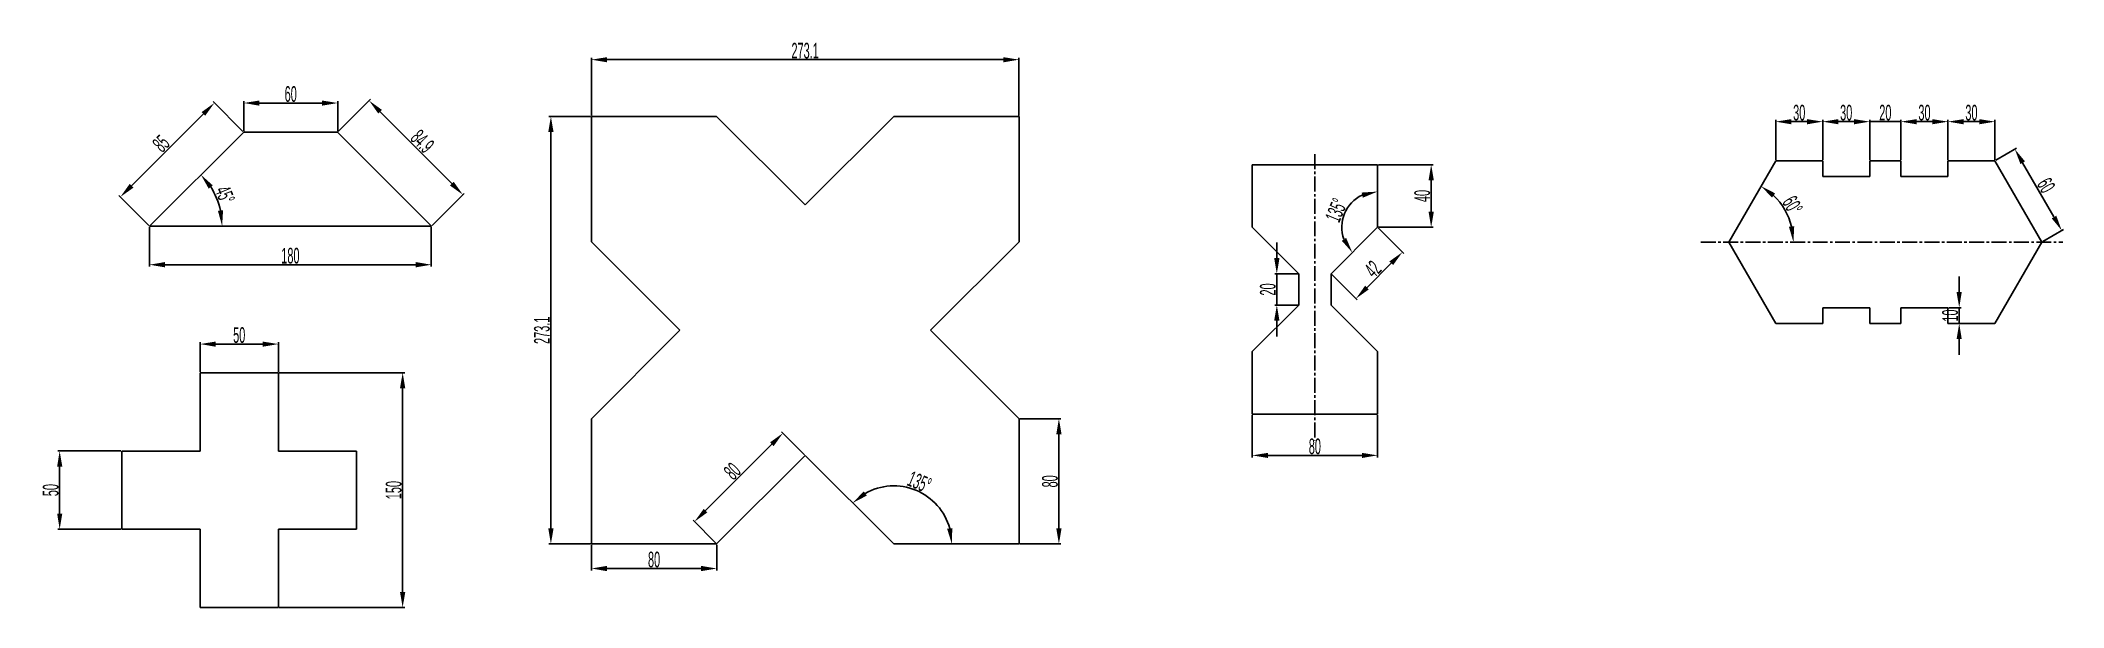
# Model space of a CAD drawing. Header units: millimetres. Extents: x 1568 to 31342, y 459 to 4403.
# Drawn here: x 9006 to 10298, y 459 to 821 of the extents above; entities that cross this region are included whole.
import ezdxf

# ---------------------------------------------------------------- set-up
doc = ezdxf.new("R2010")
doc.units = ezdxf.units.MM
doc.header["$LTSCALE"] = 0.5
doc.linetypes.add('CENTER2', pattern=[28.575, 19.05, -3.175, 3.175, -3.175])
doc.layers.add('centre line', color=3, linetype='CENTER2')
doc.layers.add('dim', color=210, linetype='Continuous')
doc.styles.get("Standard").update_dxf_attribs({"font": 'arial.ttf', "width": 0.5})
doc.dimstyles.new('PO', dxfattribs={"dimtxt": 10, "dimasz": 10, "dimexe": 1.25, "dimexo": 0.625, "dimtad": 1, "dimtoh": 1, "dimdec": 1, "dimdsep": 46, "dimtxsty": 'Standard', "dimcen": 10, "dimclrd": 256, "dimclre": 256, "dimclrt": 256, "dimadec": 0, "dimazin": 0, "dimtfac": 1, "dimtdec": 1, "dimtmove": 0, "dimatfit": 3, "dimfxl": 1, "dimarcsym": 0})

msp = doc.modelspace()

# ---------------------------------------------------------------- blocks, each defined once
blk = doc.blocks.new('*D562')
at = {"layer": 'Defpoints', "color": 0, "transparency": 16777216}
for p in [(9195.5, 781), (9135.5, 762.5), (9195.5, 762.5)]:
    blk.add_point(p, dxfattribs=at)
at = {"layer": 'dim', "lineweight": -2, "transparency": 16777216}
for p, q in [((9135.5, 763.1), (9135.5, 782.2)), ((9145.5, 781), (9185.5, 781)), ((9195.5, 763.1), (9195.5, 782.2))]:
    blk.add_line(p, q, dxfattribs=at)
at = {"layer": 'dim', "transparency": 16777216}
for points in [[(9145.5, 782.6), (9145.5, 779.3), (9135.5, 781)], [(9185.5, 782.6), (9185.5, 779.3), (9195.5, 781)]]:
    blk.add_solid(points, dxfattribs=at)
at = {"layer": 'dim', "transparency": 16777216, "insert": (9165.5, 786.7), "char_height": 10, "attachment_point": 5}
blk.add_mtext('60', dxfattribs=at)
blk = doc.blocks.new('*D563')
at = {"layer": 'Defpoints', "color": 0, "transparency": 16777216}
for p in [(9195.5, 762.5), (9275.5, 722.4), (9255.3, 702.4)]:
    blk.add_point(p, dxfattribs=at)
at = {"layer": 'dim', "lineweight": -2, "transparency": 16777216}
for p, q in [((9195.9, 762.9), (9216.4, 783.4)), ((9222.6, 775.4), (9268.4, 729.5)), ((9255.8, 702.8), (9276.3, 723.3))]:
    blk.add_line(p, q, dxfattribs=at)
at = {"layer": 'dim', "transparency": 16777216}
for points in [[(9223.8, 776.6), (9221.4, 774.3), (9215.6, 782.5)], [(9269.6, 730.7), (9267.2, 728.3), (9275.5, 722.4)]]:
    blk.add_solid(points, dxfattribs=at)
at = {"layer": 'dim', "transparency": 16777216, "insert": (9249.6, 756.5), "char_height": 10, "attachment_point": 5, "rotation": 314.9006}
blk.add_mtext('84.9', dxfattribs=at)
blk = doc.blocks.new('*D564')
at = {"layer": 'Defpoints', "color": 0, "transparency": 16777216}
for p in [(9135.5, 762.5), (9056.7, 721), (9075.3, 702.4)]:
    blk.add_point(p, dxfattribs=at)
at = {"layer": 'dim', "lineweight": -2, "transparency": 16777216}
for p, q in [((9135, 762.9), (9115.9, 782)), ((9109.7, 774), (9063.8, 728.1)), ((9074.9, 702.8), (9055.8, 721.9))]:
    blk.add_line(p, q, dxfattribs=at)
at = {"layer": 'dim', "transparency": 16777216}
for points in [[(9108.6, 775.2), (9110.9, 772.9), (9116.8, 781.1)], [(9062.6, 729.3), (9065, 726.9), (9056.7, 721)]]:
    blk.add_solid(points, dxfattribs=at)
at = {"layer": 'dim', "transparency": 16777216, "insert": (9082.7, 755.1), "char_height": 10, "attachment_point": 5, "rotation": 45}
blk.add_mtext('85', dxfattribs=at)
blk = doc.blocks.new('*D560')
at = {"layer": 'Defpoints', "color": 0, "transparency": 16777216}
for p in [(9075.3, 702.4), (9255.3, 702.4), (9255.3, 677.7)]:
    blk.add_point(p, dxfattribs=at)
at = {"layer": 'dim', "lineweight": -2, "transparency": 16777216}
for p, q in [((9075.3, 701.8), (9075.3, 676.5)), ((9255.3, 701.8), (9255.3, 676.5)), ((9085.3, 677.7), (9245.3, 677.7))]:
    blk.add_line(p, q, dxfattribs=at)
at = {"layer": 'dim', "transparency": 16777216}
for points in [[(9085.3, 679.4), (9085.3, 676), (9075.3, 677.7)], [(9245.3, 679.4), (9245.3, 676), (9255.3, 677.7)]]:
    blk.add_solid(points, dxfattribs=at)
at = {"layer": 'dim', "transparency": 16777216, "insert": (9165.3, 683.4), "char_height": 10, "attachment_point": 5}
blk.add_mtext('180', dxfattribs=at)
blk = doc.blocks.new('*D565')
at = {"layer": 'Defpoints', "color": 0, "transparency": 16777216}
for p in [(9135.5, 762.5), (9120.1, 714.4), (9075.3, 702.4), (9075.3, 702.4), (9255.3, 702.4)]:
    blk.add_point(p, dxfattribs=at)
at = {"layer": 'dim', "lineweight": -2, "transparency": 16777216}
blk.add_arc((9075.3, 702.4), 46.4, 12.3795, 32.6205, dxfattribs=at)
at = {"layer": 'dim', "transparency": 16777216}
for points in [[(9113.1, 726.3), (9115.7, 728.4), (9108.1, 735.2)], [(9122.3, 712.5), (9119, 712.1), (9121.7, 702.4)]]:
    blk.add_solid(points, dxfattribs=at)
at = {"layer": 'dim', "transparency": 16777216, "insert": (9123.5, 722.3), "char_height": 10, "attachment_point": 5, "rotation": 292.5}
blk.add_mtext('45°', dxfattribs=at)
blk = doc.blocks.new('*D566')
at = {"layer": 'Defpoints', "color": 0, "transparency": 16777216}
for p in [(9494.1, 555.8), (9576.9, 525.5), (9550.7, 499.3), (9550.7, 499.3), (9630.7, 499.3)]:
    blk.add_point(p, dxfattribs=at)
at = {"layer": 'dim', "lineweight": -2, "transparency": 16777216}
blk.add_arc((9550.7, 499.3), 37.1, 15.5045, 119.4955, dxfattribs=at)
at = {"layer": 'dim', "transparency": 16777216}
for points in [[(9533.5, 530.2), (9531.5, 532.9), (9524.5, 525.5)], [(9588.1, 509.4), (9584.8, 509), (9587.8, 499.3)]]:
    blk.add_solid(points, dxfattribs=at)
at = {"layer": 'dim', "transparency": 16777216, "insert": (9567.1, 538.8), "char_height": 10, "attachment_point": 5, "rotation": 337.5}
blk.add_mtext('135°', dxfattribs=at)
blk = doc.blocks.new('*D567')
at = {"layer": 'Defpoints', "color": 0, "transparency": 16777216}
for p in [(9630.7, 808.7), (9357.6, 772.4), (9630.7, 772.4)]:
    blk.add_point(p, dxfattribs=at)
at = {"layer": 'dim', "lineweight": -2, "transparency": 16777216}
for p, q in [((9357.6, 773), (9357.6, 809.9)), ((9367.6, 808.7), (9620.7, 808.7)), ((9630.7, 773), (9630.7, 809.9))]:
    blk.add_line(p, q, dxfattribs=at)
at = {"layer": 'dim', "transparency": 16777216}
for points in [[(9367.6, 810.3), (9367.6, 807), (9357.6, 808.7)], [(9620.7, 810.3), (9620.7, 807), (9630.7, 808.7)]]:
    blk.add_solid(points, dxfattribs=at)
at = {"layer": 'dim', "transparency": 16777216, "insert": (9494.1, 814.4), "char_height": 10, "attachment_point": 5}
blk.add_mtext('273.1', dxfattribs=at)
blk = doc.blocks.new('*D568')
at = {"layer": 'Defpoints', "color": 0, "transparency": 16777216}
for p in [(9357.6, 772.4), (9331.7, 499.3), (9357.6, 499.3)]:
    blk.add_point(p, dxfattribs=at)
at = {"layer": 'dim', "lineweight": -2, "transparency": 16777216}
for p, q in [((9356.9, 772.4), (9330.4, 772.4)), ((9331.7, 762.4), (9331.7, 509.3)), ((9356.9, 499.3), (9330.4, 499.3))]:
    blk.add_line(p, q, dxfattribs=at)
at = {"layer": 'dim', "transparency": 16777216}
for points in [[(9330, 762.4), (9333.4, 762.4), (9331.7, 772.4)], [(9330, 509.3), (9333.4, 509.3), (9331.7, 499.3)]]:
    blk.add_solid(points, dxfattribs=at)
at = {"layer": 'dim', "transparency": 16777216, "insert": (9326, 635.8), "char_height": 10, "attachment_point": 5, "rotation": 90}
blk.add_mtext('273.1', dxfattribs=at)
blk = doc.blocks.new('*D569')
at = {"layer": 'Defpoints', "color": 0, "transparency": 16777216}
for p in [(9357.6, 499.3), (9437.6, 499.3), (9437.6, 483.6)]:
    blk.add_point(p, dxfattribs=at)
at = {"layer": 'dim', "lineweight": -2, "transparency": 16777216}
for p, q in [((9357.6, 498.7), (9357.6, 482.3)), ((9437.6, 498.7), (9437.6, 482.3)), ((9367.6, 483.6), (9427.6, 483.6))]:
    blk.add_line(p, q, dxfattribs=at)
at = {"layer": 'dim', "transparency": 16777216}
for points in [[(9367.6, 485.3), (9367.6, 481.9), (9357.6, 483.6)], [(9427.6, 485.3), (9427.6, 481.9), (9437.6, 483.6)]]:
    blk.add_solid(points, dxfattribs=at)
at = {"layer": 'dim', "transparency": 16777216, "insert": (9397.6, 489.3), "char_height": 10, "attachment_point": 5}
blk.add_mtext('80', dxfattribs=at)
blk = doc.blocks.new('*D561')
at = {"layer": 'Defpoints', "color": 0, "transparency": 16777216}
for p in [(9479.9, 570.1), (9494.1, 555.8), (9437.6, 499.3)]:
    blk.add_point(p, dxfattribs=at)
at = {"layer": 'dim', "lineweight": -2, "transparency": 16777216}
for p, q in [((9493.7, 556.3), (9479, 570.9)), ((9430.4, 520.6), (9472.9, 563)), ((9437.1, 499.7), (9422.5, 514.4))]:
    blk.add_line(p, q, dxfattribs=at)
at = {"layer": 'dim', "transparency": 16777216}
for points in [[(9471.7, 564.2), (9474, 561.8), (9479.9, 570.1)], [(9429.3, 521.7), (9431.6, 519.4), (9423.4, 513.5)]]:
    blk.add_solid(points, dxfattribs=at)
at = {"layer": 'dim', "transparency": 16777216, "insert": (9447.6, 545.8), "char_height": 10, "attachment_point": 5, "rotation": 45}
blk.add_mtext('80', dxfattribs=at)
blk = doc.blocks.new('*D570')
at = {"layer": 'Defpoints', "color": 0, "transparency": 16777216}
for p in [(9630.7, 579.3), (9630.7, 499.3), (9656.2, 499.3)]:
    blk.add_point(p, dxfattribs=at)
at = {"layer": 'dim', "lineweight": -2, "transparency": 16777216}
for p, q in [((9631.3, 579.3), (9657.5, 579.3)), ((9656.2, 569.3), (9656.2, 509.3)), ((9631.3, 499.3), (9657.5, 499.3))]:
    blk.add_line(p, q, dxfattribs=at)
at = {"layer": 'dim', "transparency": 16777216}
for points in [[(9654.5, 569.3), (9657.9, 569.3), (9656.2, 579.3)], [(9654.5, 509.3), (9657.9, 509.3), (9656.2, 499.3)]]:
    blk.add_solid(points, dxfattribs=at)
at = {"layer": 'dim', "transparency": 16777216, "insert": (9650.5, 539.3), "char_height": 10, "attachment_point": 5, "rotation": 90}
blk.add_mtext('80', dxfattribs=at)
blk = doc.blocks.new('*D571')
at = {"layer": 'Defpoints', "color": 0, "transparency": 16777216}
for p in [(9779.7, 582.2), (9859.7, 582.2), (9859.7, 555.9)]:
    blk.add_point(p, dxfattribs=at)
at = {"layer": 'dim', "lineweight": -2, "transparency": 16777216}
for p, q in [((9779.7, 581.6), (9779.7, 554.6)), ((9859.7, 581.6), (9859.7, 554.6)), ((9789.7, 555.9), (9849.7, 555.9))]:
    blk.add_line(p, q, dxfattribs=at)
at = {"layer": 'dim', "transparency": 16777216}
for points in [[(9789.7, 557.5), (9789.7, 554.2), (9779.7, 555.9)], [(9849.7, 557.5), (9849.7, 554.2), (9859.7, 555.9)]]:
    blk.add_solid(points, dxfattribs=at)
at = {"layer": 'dim', "transparency": 16777216, "insert": (9819.7, 561.6), "char_height": 10, "attachment_point": 5}
blk.add_mtext('80', dxfattribs=at)
blk = doc.blocks.new('*D572')
at = {"layer": 'Defpoints', "color": 0, "transparency": 16777216}
for p in [(9157.6, 627), (9107.6, 608.7), (9157.6, 608.7)]:
    blk.add_point(p, dxfattribs=at)
at = {"layer": 'dim', "lineweight": -2, "transparency": 16777216}
for p, q in [((9107.6, 609.3), (9107.6, 628.2)), ((9117.6, 627), (9147.6, 627)), ((9157.6, 609.3), (9157.6, 628.2))]:
    blk.add_line(p, q, dxfattribs=at)
at = {"layer": 'dim', "transparency": 16777216}
for points in [[(9117.6, 628.6), (9117.6, 625.3), (9107.6, 627)], [(9147.6, 628.6), (9147.6, 625.3), (9157.6, 627)]]:
    blk.add_solid(points, dxfattribs=at)
at = {"layer": 'dim', "transparency": 16777216, "insert": (9132.6, 632.7), "char_height": 10, "attachment_point": 5}
blk.add_mtext('50', dxfattribs=at)
blk = doc.blocks.new('*D573')
at = {"layer": 'Defpoints', "color": 0, "transparency": 16777216}
for p in [(9057.6, 558.7), (9017.9, 508.7), (9057.6, 508.7)]:
    blk.add_point(p, dxfattribs=at)
at = {"layer": 'dim', "lineweight": -2, "transparency": 16777216}
for p, q in [((9057, 558.7), (9016.7, 558.7)), ((9017.9, 548.7), (9017.9, 518.7)), ((9057, 508.7), (9016.7, 508.7))]:
    blk.add_line(p, q, dxfattribs=at)
at = {"layer": 'dim', "transparency": 16777216}
for points in [[(9016.3, 548.7), (9019.6, 548.7), (9017.9, 558.7)], [(9016.3, 518.7), (9019.6, 518.7), (9017.9, 508.7)]]:
    blk.add_solid(points, dxfattribs=at)
at = {"layer": 'dim', "transparency": 16777216, "insert": (9012.2, 533.7), "char_height": 10, "attachment_point": 5, "rotation": 90}
blk.add_mtext('50', dxfattribs=at)
blk = doc.blocks.new('*D574')
at = {"layer": 'Defpoints', "color": 0, "transparency": 16777216}
for p in [(9157.6, 608.7), (9157.6, 458.7), (9237, 458.7)]:
    blk.add_point(p, dxfattribs=at)
at = {"layer": 'dim', "lineweight": -2, "transparency": 16777216}
for p, q in [((9158.2, 608.7), (9238.3, 608.7)), ((9237, 598.7), (9237, 468.7)), ((9158.2, 458.7), (9238.3, 458.7))]:
    blk.add_line(p, q, dxfattribs=at)
at = {"layer": 'dim', "transparency": 16777216}
for points in [[(9235.3, 598.7), (9238.7, 598.7), (9237, 608.7)], [(9235.3, 468.7), (9238.7, 468.7), (9237, 458.7)]]:
    blk.add_solid(points, dxfattribs=at)
at = {"layer": 'dim', "transparency": 16777216, "insert": (9231.3, 533.7), "char_height": 10, "attachment_point": 5, "rotation": 90}
blk.add_mtext('150', dxfattribs=at)
blk = doc.blocks.new('*D575')
at = {"layer": 'Defpoints', "color": 0, "transparency": 16777216}
for p in [(9859.7, 741.6), (9859.7, 701.6), (9894, 701.6)]:
    blk.add_point(p, dxfattribs=at)
at = {"layer": 'dim', "lineweight": -2, "transparency": 16777216}
for p, q in [((9860.3, 741.6), (9895.2, 741.6)), ((9894, 731.6), (9894, 711.6)), ((9860.3, 701.6), (9895.2, 701.6))]:
    blk.add_line(p, q, dxfattribs=at)
at = {"layer": 'dim', "transparency": 16777216}
for points in [[(9892.3, 731.6), (9895.7, 731.6), (9894, 741.6)], [(9892.3, 711.6), (9895.7, 711.6), (9894, 701.6)]]:
    blk.add_solid(points, dxfattribs=at)
at = {"layer": 'dim', "transparency": 16777216, "insert": (9888.3, 721.6), "char_height": 10, "attachment_point": 5, "rotation": 90}
blk.add_mtext('40', dxfattribs=at)
blk = doc.blocks.new('*D576')
at = {"layer": 'Defpoints', "color": 0, "transparency": 16777216}
for p in [(9809.4, 671.9), (9795.4, 651.9), (9809.4, 651.9)]:
    blk.add_point(p, dxfattribs=at)
at = {"layer": 'dim', "lineweight": -2, "transparency": 16777216}
for p, q in [((9795.4, 681.9), (9795.4, 691.9)), ((9808.8, 671.9), (9794.2, 671.9)), ((9795.4, 671.9), (9795.4, 651.9)), ((9808.8, 651.9), (9794.2, 651.9)), ((9795.4, 641.9), (9795.4, 631.9))]:
    blk.add_line(p, q, dxfattribs=at)
at = {"layer": 'dim', "transparency": 16777216}
for points in [[(9793.7, 681.9), (9797.1, 681.9), (9795.4, 671.9)], [(9793.7, 641.9), (9797.1, 641.9), (9795.4, 651.9)]]:
    blk.add_solid(points, dxfattribs=at)
at = {"layer": 'dim', "transparency": 16777216, "insert": (9789.7, 661.9), "char_height": 10, "attachment_point": 5, "rotation": 90}
blk.add_mtext('20', dxfattribs=at)
blk = doc.blocks.new('*D577')
at = {"layer": 'Defpoints', "color": 0, "transparency": 16777216}
for p in [(9859.7, 701.6), (9875.6, 685.7), (9830, 671.9)]:
    blk.add_point(p, dxfattribs=at)
at = {"layer": 'dim', "lineweight": -2, "transparency": 16777216}
for p, q in [((9860.2, 701.2), (9876.5, 684.8)), ((9853, 663.1), (9868.5, 678.7)), ((9830.5, 671.5), (9846.8, 655.2))]:
    blk.add_line(p, q, dxfattribs=at)
at = {"layer": 'dim', "transparency": 16777216}
for points in [[(9867.3, 679.8), (9869.7, 677.5), (9875.6, 685.7)], [(9851.8, 664.3), (9854.1, 661.9), (9845.9, 656)]]:
    blk.add_solid(points, dxfattribs=at)
at = {"layer": 'dim', "transparency": 16777216, "insert": (9856.7, 674.9), "char_height": 10, "attachment_point": 5, "rotation": 45}
blk.add_mtext('42', dxfattribs=at)
blk = doc.blocks.new('*D578')
at = {"layer": 'Defpoints', "color": 0, "transparency": 16777216}
for p in [(9859.7, 741.6), (9843.6, 717.7), (9859.7, 701.6), (9859.7, 701.6), (9830, 671.9)]:
    blk.add_point(p, dxfattribs=at)
at = {"layer": 'dim', "lineweight": -2, "transparency": 16777216}
blk.add_arc((9859.7, 701.6), 22.8, 115.3628, 199.6372, dxfattribs=at)
at = {"layer": 'dim', "transparency": 16777216}
for points in [[(9849.6, 723.8), (9850.3, 720.5), (9859.7, 724.4)], [(9839.7, 694.8), (9836.9, 693), (9843.6, 685.5)]]:
    blk.add_solid(points, dxfattribs=at)
at = {"layer": 'dim', "transparency": 16777216, "insert": (9833.4, 712.5), "char_height": 10, "attachment_point": 5, "rotation": 67.5}
blk.add_mtext('135°', dxfattribs=at)
blk = doc.blocks.new('*D579')
at = {"layer": 'Defpoints', "color": 0, "transparency": 16777216}
for p in [(10114.1, 744.1), (10122.9, 706.3), (10066.3, 692.2), (10084.1, 692.2), (10297.6, 692.2)]:
    blk.add_point(p, dxfattribs=at)
at = {"layer": 'dim', "lineweight": -2, "transparency": 16777216}
blk.add_arc((10084.1, 692.2), 41.3, 13.9018, 46.0982, dxfattribs=at)
at = {"layer": 'dim', "transparency": 16777216}
for points in [[(10111.7, 720.6), (10113.7, 723.3), (10104.7, 727.9)], [(10125.9, 702.3), (10122.5, 701.9), (10125.4, 692.2)]]:
    blk.add_solid(points, dxfattribs=at)
at = {"layer": 'dim', "transparency": 16777216, "insert": (10124.8, 715.7), "char_height": 10, "attachment_point": 5, "rotation": 300}
blk.add_mtext('60°', dxfattribs=at)
blk = doc.blocks.new('*D580')
at = {"layer": 'Defpoints', "color": 0, "transparency": 16777216}
for p in [(10144.1, 769.1), (10114.1, 744.1), (10144.1, 744.1)]:
    blk.add_point(p, dxfattribs=at)
at = {"layer": 'dim', "lineweight": -2, "transparency": 16777216}
for p, q in [((10114.1, 744.7), (10114.1, 770.3)), ((10124.1, 769.1), (10134.1, 769.1)), ((10144.1, 744.7), (10144.1, 770.3))]:
    blk.add_line(p, q, dxfattribs=at)
at = {"layer": 'dim', "transparency": 16777216}
for points in [[(10124.1, 770.7), (10124.1, 767.4), (10114.1, 769.1)], [(10134.1, 770.7), (10134.1, 767.4), (10144.1, 769.1)]]:
    blk.add_solid(points, dxfattribs=at)
at = {"layer": 'dim', "transparency": 16777216, "insert": (10129.1, 774.8), "char_height": 10, "attachment_point": 5}
blk.add_mtext('30', dxfattribs=at)
blk = doc.blocks.new('*D581')
at = {"layer": 'Defpoints', "color": 0, "transparency": 16777216}
for p in [(10144.1, 769.1), (10144.1, 744.1), (10174.1, 744.1)]:
    blk.add_point(p, dxfattribs=at)
at = {"layer": 'dim', "lineweight": -2, "transparency": 16777216}
for p, q in [((10144.1, 744.7), (10144.1, 770.3)), ((10164.1, 769.1), (10154.1, 769.1)), ((10174.1, 744.7), (10174.1, 770.3))]:
    blk.add_line(p, q, dxfattribs=at)
at = {"layer": 'dim', "transparency": 16777216}
for points in [[(10154.1, 770.7), (10154.1, 767.4), (10144.1, 769.1)], [(10164.1, 770.7), (10164.1, 767.4), (10174.1, 769.1)]]:
    blk.add_solid(points, dxfattribs=at)
at = {"layer": 'dim', "transparency": 16777216, "insert": (10159.1, 774.8), "char_height": 10, "attachment_point": 5}
blk.add_mtext('30', dxfattribs=at)
blk = doc.blocks.new('*D582')
at = {"layer": 'Defpoints', "color": 0, "transparency": 16777216}
for p in [(10194.1, 769.1), (10174.1, 744.1), (10194.1, 744.1)]:
    blk.add_point(p, dxfattribs=at)
at = {"layer": 'dim', "lineweight": -2, "transparency": 16777216}
for p, q in [((10164.1, 769.1), (10154.1, 769.1)), ((10174.1, 744.7), (10174.1, 770.3)), ((10174.1, 769.1), (10194.1, 769.1)), ((10194.1, 744.7), (10194.1, 770.3)), ((10204.1, 769.1), (10214.1, 769.1))]:
    blk.add_line(p, q, dxfattribs=at)
at = {"layer": 'dim', "transparency": 16777216}
for points in [[(10164.1, 770.7), (10164.1, 767.4), (10174.1, 769.1)], [(10204.1, 770.7), (10204.1, 767.4), (10194.1, 769.1)]]:
    blk.add_solid(points, dxfattribs=at)
at = {"layer": 'dim', "transparency": 16777216, "insert": (10184.1, 774.8), "char_height": 10, "attachment_point": 5}
blk.add_mtext('20', dxfattribs=at)
blk = doc.blocks.new('*D583')
at = {"layer": 'Defpoints', "color": 0, "transparency": 16777216}
for p in [(10194.1, 769.1), (10194.1, 744.1), (10224.1, 744.1)]:
    blk.add_point(p, dxfattribs=at)
at = {"layer": 'dim', "lineweight": -2, "transparency": 16777216}
for p, q in [((10194.1, 744.7), (10194.1, 770.3)), ((10214.1, 769.1), (10204.1, 769.1)), ((10224.1, 744.7), (10224.1, 770.3))]:
    blk.add_line(p, q, dxfattribs=at)
at = {"layer": 'dim', "transparency": 16777216}
for points in [[(10204.1, 770.7), (10204.1, 767.4), (10194.1, 769.1)], [(10214.1, 770.7), (10214.1, 767.4), (10224.1, 769.1)]]:
    blk.add_solid(points, dxfattribs=at)
at = {"layer": 'dim', "transparency": 16777216, "insert": (10209.1, 774.8), "char_height": 10, "attachment_point": 5}
blk.add_mtext('30', dxfattribs=at)
blk = doc.blocks.new('*D584')
at = {"layer": 'Defpoints', "color": 0, "transparency": 16777216}
for p in [(10254.1, 769.1), (10224.1, 744.1), (10254.1, 744.1)]:
    blk.add_point(p, dxfattribs=at)
at = {"layer": 'dim', "lineweight": -2, "transparency": 16777216}
for p, q in [((10224.1, 744.7), (10224.1, 770.3)), ((10234.1, 769.1), (10244.1, 769.1)), ((10254.1, 744.7), (10254.1, 770.3))]:
    blk.add_line(p, q, dxfattribs=at)
at = {"layer": 'dim', "transparency": 16777216}
for points in [[(10234.1, 770.7), (10234.1, 767.4), (10224.1, 769.1)], [(10244.1, 770.7), (10244.1, 767.4), (10254.1, 769.1)]]:
    blk.add_solid(points, dxfattribs=at)
at = {"layer": 'dim', "transparency": 16777216, "insert": (10239.1, 774.8), "char_height": 10, "attachment_point": 5}
blk.add_mtext('30', dxfattribs=at)
blk = doc.blocks.new('*D585')
at = {"layer": 'Defpoints', "color": 0, "transparency": 16777216}
for p in [(10254.1, 744.1), (10296.8, 699.5), (10284.1, 692.2)]:
    blk.add_point(p, dxfattribs=at)
at = {"layer": 'dim', "lineweight": -2, "transparency": 16777216}
for p, q in [((10254.6, 744.4), (10267.9, 752.1)), ((10271.8, 742.8), (10291.8, 708.2)), ((10284.6, 692.5), (10297.9, 700.1))]:
    blk.add_line(p, q, dxfattribs=at)
at = {"layer": 'dim', "transparency": 16777216}
for points in [[(10273.3, 743.7), (10270.4, 742), (10266.8, 751.5)], [(10293.3, 709), (10290.4, 707.3), (10296.8, 699.5)]]:
    blk.add_solid(points, dxfattribs=at)
at = {"layer": 'dim', "transparency": 16777216, "insert": (10286.8, 728.4), "char_height": 10, "attachment_point": 5, "rotation": 300}
blk.add_mtext('60', dxfattribs=at)
blk = doc.blocks.new('*D586')
at = {"layer": 'Defpoints', "color": 0, "transparency": 16777216}
for p in [(10224.1, 650.2), (10231.3, 650.2), (10224.1, 640.2)]:
    blk.add_point(p, dxfattribs=at)
at = {"layer": 'dim', "lineweight": -2, "transparency": 16777216}
for p, q in [((10231.3, 660.2), (10231.3, 670.2)), ((10224.7, 650.2), (10232.5, 650.2)), ((10231.3, 640.2), (10231.3, 650.2)), ((10224.7, 640.2), (10232.5, 640.2)), ((10231.3, 630.2), (10231.3, 620.2))]:
    blk.add_line(p, q, dxfattribs=at)
at = {"layer": 'dim', "transparency": 16777216}
for points in [[(10229.6, 660.2), (10232.9, 660.2), (10231.3, 650.2)], [(10229.6, 630.2), (10232.9, 630.2), (10231.3, 640.2)]]:
    blk.add_solid(points, dxfattribs=at)
at = {"layer": 'dim', "transparency": 16777216, "insert": (10225.5, 645.2), "char_height": 10, "attachment_point": 5, "rotation": 90}
blk.add_mtext('10', dxfattribs=at)

# ---------------------------------------------------------------- dimensions: what is measured, and where the dimension line sits
at = {"layer": 'dim'}
for base, p1, p2, picture, middle in [((9630.712, 808.675), (9357.575, 772.417), (9630.712, 772.417), '*D567', (9494.143, 814.409)), ((9195.452, 780.969), (9135.452, 762.48), (9195.452, 762.48), '*D562', (9165.452, 786.7)), ((10144.091, 769.068), (10114.091, 744.117), (10144.091, 744.117), '*D580', (10129.091, 774.802)), ((10144.091, 769.068), (10174.091, 744.117), (10144.091, 744.117), '*D581', (10159.091, 774.802)), ((10194.091, 769.068), (10174.091, 744.117), (10194.091, 744.117), '*D582', (10184.091, 774.798)), ((10194.091, 769.068), (10224.091, 744.117), (10194.091, 744.117), '*D583', (10209.091, 774.802)), ((10254.091, 769.068), (10224.091, 744.117), (10254.091, 744.117), '*D584', (10239.091, 774.802)), ((9255.348, 677.7), (9075.348, 702.376), (9255.348, 702.376), '*D560', (9165.348, 683.431)), ((9157.614, 626.982), (9107.614, 608.668), (9157.614, 608.668), '*D572', (9132.614, 632.713)), ((9437.575, 483.599), (9357.575, 499.28), (9437.575, 499.28), '*D569', (9397.575, 489.33))]:
    dim = msp.add_linear_dim(base=base, p1=p1, p2=p2, dimstyle='PO', dxfattribs=at)
    dim.commit()
    dim.dimension.update_dxf_attribs({"geometry": picture, "text_midpoint": middle})
for p1, p2, distance, picture, middle in [((9135.452, 762.48), (9075.348, 702.376), -26.349, '*D564', (9082.716, 755.112)), ((9195.452, 762.48), (9255.348, 702.376), 28.393, '*D563', (9249.571, 756.515)), ((10254.091, 744.117), (10284.091, 692.156), 14.728, '*D585', (10286.809, 728.366)), ((9830.022, 671.897), (9859.72, 701.595), -22.432, '*D577', (9856.741, 674.876)), ((9437.575, 499.28), (9494.143, 555.848), 20.097, '*D561', (9447.596, 545.827))]:
    dim = msp.add_aligned_dim(p1=p1, p2=p2, distance=distance, dimstyle='PO', dxfattribs=at)
    dim.commit()
    dim.dimension.update_dxf_attribs({"geometry": picture, "text_midpoint": middle})
for base, line1, line2, picture, middle in [((9120.141, 714.378), ((9075.348, 702.376), (9255.348, 702.376)), ((9075.348, 702.376), (9135.452, 762.48)), '*D565', (9123.466, 722.307)), ((9843.615, 717.7), ((9859.72, 701.595), (9830.022, 671.897)), ((9859.72, 741.595), (9859.72, 701.595)), '*D578', (9833.38, 712.505)), ((10122.915, 706.287), ((10066.253, 692.156), (10297.573, 692.156)), ((10114.091, 744.117), (10084.091, 692.156)), '*D579', (10124.834, 715.679)), ((9576.923, 525.49), ((9630.712, 499.28), (9550.712, 499.28)), ((9550.712, 499.28), (9494.143, 555.848)), '*D566', (9567.091, 538.823))]:
    dim = msp.add_angular_dim_2l(base=base, line1=line1, line2=line2, dimstyle='PO', dxfattribs=at)
    dim.commit()
    dim.dimension.update_dxf_attribs({"geometry": picture, "text_midpoint": middle})
for base, p1, p2, picture, middle in [((9331.699, 499.28), (9357.575, 772.417), (9357.575, 499.28), '*D568', (9325.965, 635.848)), ((9893.999, 701.595), (9859.72, 741.595), (9859.72, 701.595), '*D575', (9888.268, 721.595)), ((9795.414, 651.897), (9809.419, 671.897), (9809.419, 651.897), '*D576', (9789.683, 661.897)), ((10231.254, 650.194), (10224.091, 640.194), (10224.091, 650.194), '*D586', (10225.523, 645.194)), ((9237.012, 458.668), (9157.614, 608.668), (9157.614, 458.668), '*D574', (9231.281, 533.668)), ((9656.202, 499.28), (9630.712, 579.28), (9630.712, 499.28), '*D570', (9650.471, 539.28)), ((9017.937, 508.668), (9057.614, 558.668), (9057.614, 508.668), '*D573', (9012.207, 533.668))]:
    dim = msp.add_linear_dim(base=base, p1=p1, p2=p2, angle=90, dimstyle='PO', dxfattribs=at)
    dim.commit()
    dim.dimension.update_dxf_attribs({"geometry": picture, "text_midpoint": middle})
dim = msp.add_linear_dim(base=(9859.72, 555.88), p1=(9779.72, 582.198), p2=(9859.72, 582.198), dimstyle='PO', dxfattribs=at)
dim.commit()
dim.dimension.update_dxf_attribs({"geometry": '*D571', "text_midpoint": (9819.72, 555.88), "dimtype": 160})

# ---------------------------------------------------------------- linework, layer by layer
for p, q in [((9075.348, 702.376), (9135.452, 762.48)), ((9135.452, 762.48), (9195.452, 762.48)), ((9195.452, 762.48), (9255.348, 702.376)), ((9357.575, 772.417), (9437.575, 772.417)), ((9357.575, 772.417), (9357.575, 692.417)), ((9437.575, 772.417), (9494.143, 715.848)), ((9494.143, 715.848), (9550.712, 772.417)), ((9550.712, 772.417), (9494.143, 715.848)), ((9550.712, 772.417), (9630.712, 772.417)), ((9630.712, 772.417), (9550.712, 772.417)), ((9630.712, 772.417), (9630.712, 692.417)), ((9630.712, 772.417), (9630.712, 692.417)), ((9779.72, 741.595), (9859.72, 741.595)), ((9779.72, 741.595), (9779.72, 701.595)), ((9859.72, 741.595), (9779.72, 741.595)), ((9859.72, 741.595), (9859.72, 701.595)), ((9859.72, 741.595), (9859.72, 701.595)), ((10114.091, 744.117), (10084.091, 692.156)), ((10114.091, 744.117), (10144.091, 744.117)), ((10144.091, 744.117), (10144.091, 734.117)), ((10174.091, 734.117), (10174.091, 744.117)), ((10174.091, 744.117), (10194.091, 744.117)), ((10194.091, 744.117), (10194.091, 734.117)), ((10224.091, 734.117), (10224.091, 744.117)), ((10224.091, 744.117), (10254.091, 744.117)), ((10254.091, 744.117), (10284.091, 692.156)), ((10144.091, 734.117), (10174.091, 734.117)), ((10194.091, 734.117), (10224.091, 734.117)), ((9075.348, 702.376), (9255.348, 702.376)), ((9779.72, 701.595), (9809.419, 671.897)), ((9859.72, 701.595), (9830.022, 671.897)), ((9357.575, 692.417), (9414.143, 635.848)), ((9630.712, 692.417), (9574.143, 635.848)), ((10084.091, 692.156), (10114.091, 640.194)), ((10254.091, 640.194), (10284.091, 692.156)), ((9809.419, 671.897), (9809.419, 651.897)), ((9830.022, 671.897), (9830.022, 651.897)), ((9779.72, 622.198), (9809.419, 651.897)), ((9859.72, 622.198), (9830.022, 651.897)), ((10144.091, 640.194), (10144.091, 650.194)), ((10144.091, 650.194), (10174.091, 650.194)), ((10174.091, 650.194), (10174.091, 640.194)), ((10194.091, 640.194), (10194.091, 650.194)), ((10194.091, 650.194), (10224.091, 650.194)), ((10224.091, 650.194), (10224.091, 640.194)), ((9414.143, 635.848), (9357.575, 579.28)), ((9357.575, 579.28), (9414.143, 635.848)), ((9574.143, 635.848), (9630.712, 579.28)), ((9630.712, 579.28), (9574.143, 635.848)), ((10114.091, 640.194), (10144.091, 640.194)), ((10174.091, 640.194), (10194.091, 640.194)), ((10224.091, 640.194), (10254.091, 640.194)), ((9779.72, 582.198), (9779.72, 622.198)), ((9859.72, 582.198), (9859.72, 622.198)), ((9859.72, 582.198), (9859.72, 622.198)), ((9107.614, 608.668), (9157.614, 608.668)), ((9107.614, 558.668), (9107.614, 608.668)), ((9157.614, 608.668), (9157.614, 558.668)), ((9779.72, 582.198), (9859.72, 582.198)), ((9859.72, 582.198), (9779.72, 582.198)), ((9357.575, 579.28), (9357.575, 499.28)), ((9357.575, 499.28), (9357.575, 579.28)), ((9630.712, 499.28), (9630.712, 579.28)), ((9630.712, 579.28), (9630.712, 499.28)), ((9630.712, 499.28), (9630.712, 579.28)), ((9057.614, 508.668), (9057.614, 558.668)), ((9057.614, 558.668), (9107.614, 558.668)), ((9157.614, 558.668), (9207.614, 558.668)), ((9207.614, 558.668), (9207.614, 508.668)), ((9437.575, 499.28), (9494.143, 555.848)), ((9494.143, 555.848), (9550.712, 499.28)), ((9550.712, 499.28), (9494.143, 555.848)), ((9107.614, 508.668), (9057.614, 508.668)), ((9107.614, 458.668), (9107.614, 508.668)), ((9207.614, 508.668), (9157.614, 508.668)), ((9157.614, 508.668), (9157.614, 458.668)), ((9357.575, 499.28), (9437.575, 499.28)), ((9357.575, 499.28), (9437.575, 499.28)), ((9550.712, 499.28), (9630.712, 499.28)), ((9630.712, 499.28), (9550.712, 499.28)), ((9630.712, 499.28), (9550.712, 499.28)), ((9157.614, 458.668), (9107.614, 458.668))]:
    msp.add_line(p, q)
at = {"layer": 'centre line'}
for p, q in [((9819.72, 748.26), (9819.72, 565.361)), ((10066.253, 692.156), (10297.573, 692.156))]:
    msp.add_line(p, q, dxfattribs=at)

msp.set_redraw_order([(e.dxf.handle, doc.entitydb.next_handle()) for e in msp.query("TEXT MTEXT ATTDEF DIMENSION ARC_DIMENSION")])  # texts and dimensions are drawn at this point

doc.saveas('drawing.dxf')
